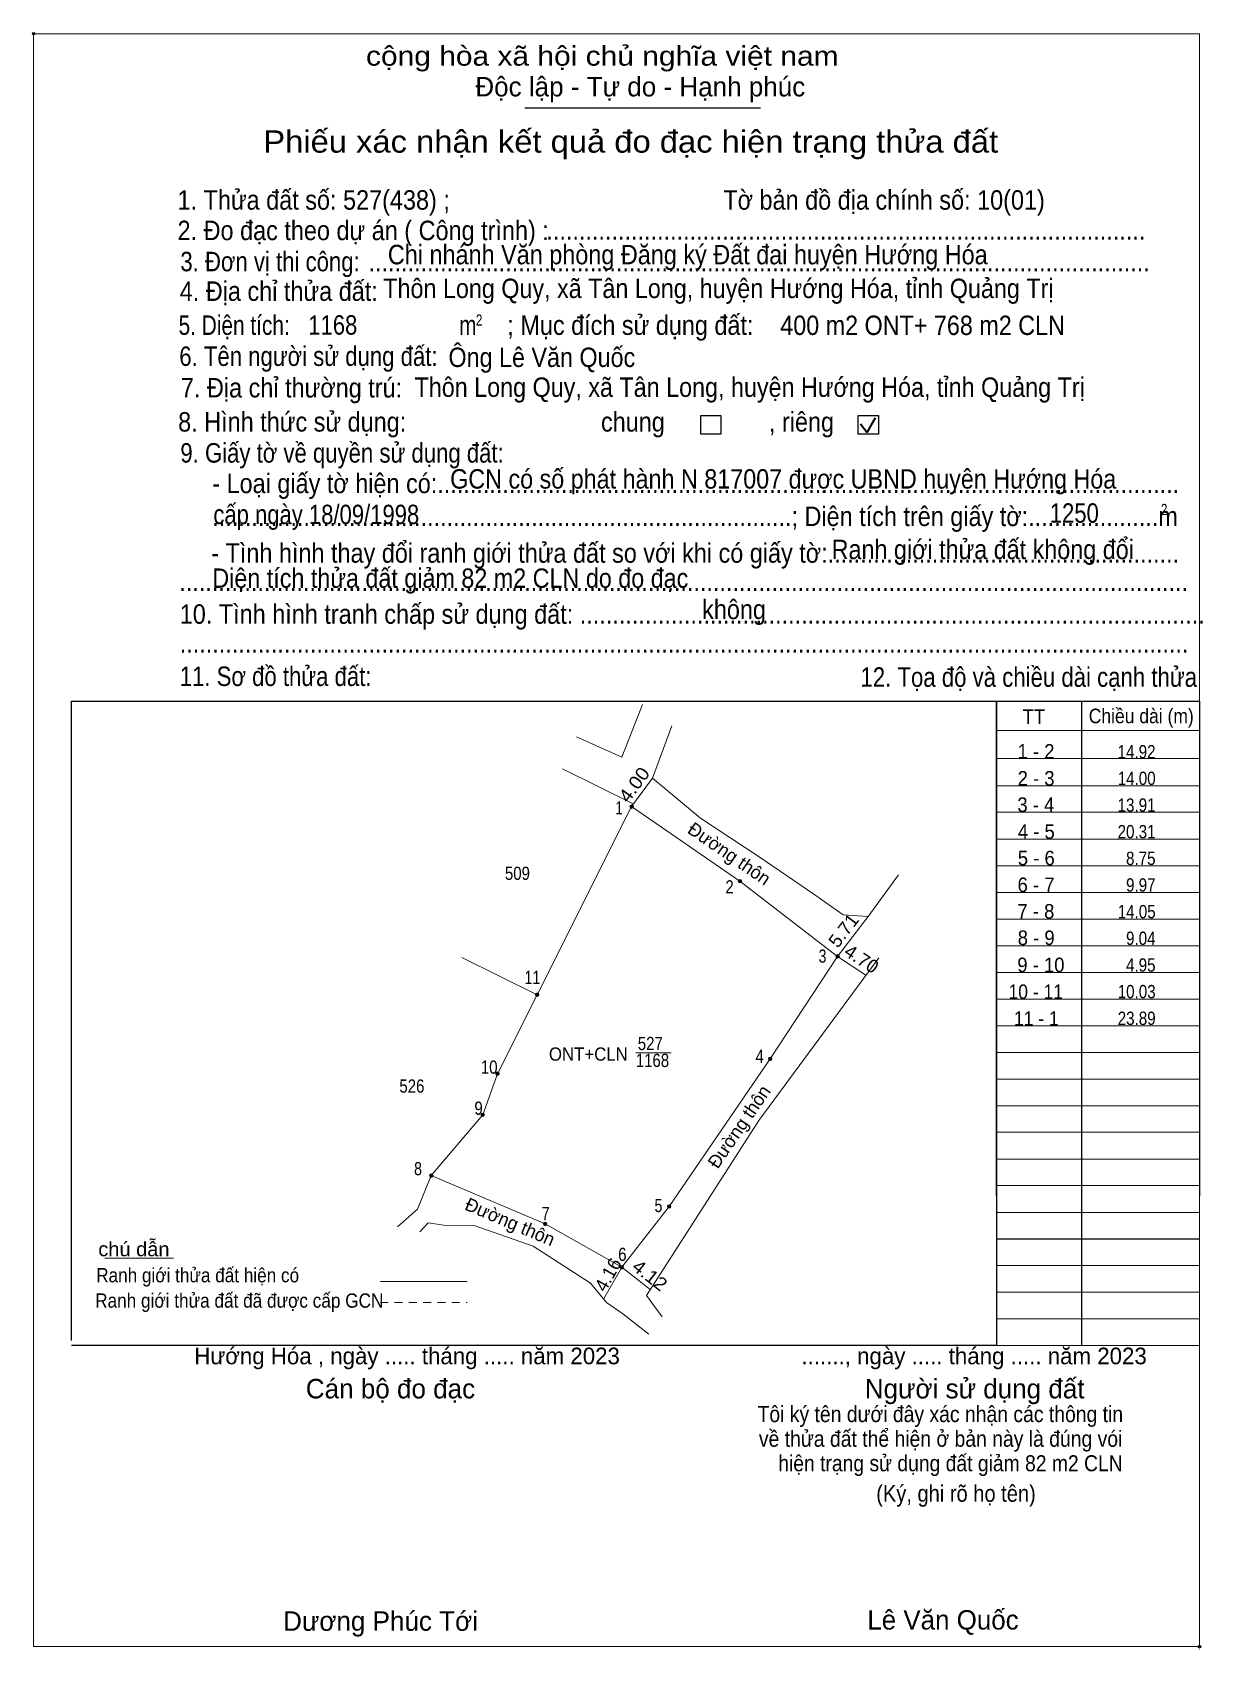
# Model space of a CAD drawing. Header units: metres. Extents: x 541928 to 542792, y 1835402 to 1835658.
# Drawn here: x 541927.9 to 542060.7, y 1835474.8 to 1835658.3 of the extents above; entities that cross this region are included whole.
import ezdxf
from ezdxf.enums import TextEntityAlignment as Align

# ---------------------------------------------------------------- set-up
doc = ezdxf.new("R2010")
doc.units = ezdxf.units.M
doc.header["$LTSCALE"] = 0.6
doc.header["$PDMODE"] = 32
doc.header["$PDSIZE"] = 0.3
doc.linetypes.add('SHORT_DASHED', pattern=[2.7, 1.5, -1.2])
for name, color, linetype, lineweight in [('1', 7, 'Continuous', 13), ('10', 7, 'Continuous', 13), ('17', 7, 'Continuous', 13), ('2', 7, 'Continuous', 25), ('23', 7, 'Continuous', 13), ('30', 7, 'Continuous', 13), ('36', 7, 'Continuous', 13), ('6', 7, 'Continuous', 13), ('63', 7, 'Continuous', 13)]:
    doc.layers.add(name, color=color, linetype=linetype, lineweight=lineweight)

msp = doc.modelspace()

# ---------------------------------------------------------------- texts
at = {"layer": '1'}
for s, width, p in [('509', 0.85, (541982.935, 1835562.16)), ('527', 0.85, (541998.02, 1835542.85)), ('ONT+CLN', 0.95, (541990.985, 1835541.65)), ('1168', 0.85, (541998.26, 1835540.93)), ('526', 0.85, (541970.96, 1835538.02))]:
    msp.add_text(s, height=1.5, dxfattribs=dict(at, width=width)).set_placement(p, align=Align.CENTER)
at = {"layer": '10'}
for s, height, width, p in [('1 - 2', 1.65, 0.95, (542041.795, 1835575.92)), ('2 - 3', 1.65, 0.95, (542041.805, 1835572.86)), ('3 - 4', 1.65, 0.95, (542041.78, 1835569.87)), ('4 - 5', 1.65, 0.95, (542041.825, 1835566.82)), ('5 - 6', 1.65, 0.95, (542041.825, 1835563.82)), ('6 - 7', 1.65, 0.95, (542041.8, 1835560.78)), ('7 - 8', 1.65, 0.95, (542041.78, 1835557.77)), ('8 - 9', 1.65, 0.95, (542041.815, 1835554.77)), ('9 - 10', 1.65, 0.95, (542042.35, 1835551.69)), ('10 - 11', 1.65, 0.9, (542041.765, 1835548.65)), ('11 - 1', 1.646, 0.9, (542041.835, 1835545.62))]:
    msp.add_text(s, height=height, dxfattribs=dict(at, width=width)).set_placement(p, align=Align.CENTER)
at = {"layer": '2'}
for s, height, width, p in [('cộng hòa xã hội chủ nghĩa việt nam', 2.209, 1.15, (541965.75, 1835654.55)), ('1. Thửa đất số: 527(438) ;                                          Tờ bản đồ địa chính số: 10(01)', 2.21, 0.9, (541944.36, 1835638.21)), ('2. Đo đạc theo dự án ( Công trình) : ', 2.21, 0.9, (541944.36, 1835634.75)), ('Chi nhánh Văn phòng Đăng ký Đất đai huyện Hướng Hóa', 2.208, 0.9, (541968.23, 1835632.01)), ('............................................................................................', 2.21, 0.9, (541986.22, 1835634.82)), ('3. Đơn vị thi công:', 2.21, 0.85, (541944.68, 1835631.22)), ('........................................................................................................................', 2.21, 0.9, (541966.03, 1835631.22)), ('Thôn Long Quy, xã Tân Long, huyện Hướng Hóa, tỉnh Quảng Trị', 2.2, 0.9, (541967.71, 1835628.18)), ('4. Địa chỉ thửa đất:', 2.21, 0.9, (541944.61, 1835627.86)), ('5. Diện tích:', 2.21, 0.8, (541944.48, 1835624)), ('1168', 2.2, 0.85, (541959.2, 1835624.03)), ('m', 2.209, 0.8, (541976.32, 1835624)), ('2', 1.262, 0.8, (541978.22, 1835625.06)), ('; Mục đích sử dụng đất:', 2.209, 0.9, (541981.79, 1835624)), ('400 m2 ONT+ 768 m2 CLN', 2.2, 0.9, (542012.77, 1835623.99)), ('Ông Lê Văn Quốc', 2.2, 0.9, (541975.11, 1835620.36)), ('6. Tên người sử dụng đất:', 2.21, 0.85, (541944.56, 1835620.48)), ('Thôn Long Quy, xã Tân Long, huyện Hướng Hóa, tỉnh Quảng Trị', 2.2, 0.9, (541971.26, 1835616.97)), ('7. Địa chỉ thường trú:', 2.21, 0.9, (541944.74, 1835616.9)), ('8. Hình thức sử dụng:', 2.21, 0.9, (541944.43, 1835613.03)), ('chung                , riêng', 2.209, 0.9, (541992.42, 1835613.03)), ('9. Giấy tờ về quyền sử dụng đất:', 2.21, 0.85, (541944.68, 1835609.51)), ('     - Loại giấy tờ hiện có:..................................................................................................................', 2.209, 0.9, (541944.61, 1835606.05)), ('GCN có số phát hành N 817007 được UBND huyện Hướng Hóa ', 2.2, 0.9, (541975.3, 1835606.56)), ('cấp ngày 18/09/1998', 2.2, 0.85, (541948.43, 1835602.53)), ('     .........................................................................................; Diện tích trên giấy tờ:....................m', 2.209, 0.9, (541944.61, 1835602.31)), ('1250', 2.2, 0.85, (542043.36, 1835602.69)), ('2', 1.262, 0.8, (542055.96, 1835603.56)), ('Ranh giới thửa đất không đổi', 2.202, 0.9, (542018.6, 1835598.56)), ('     - Tình hình thay đổi ranh giới thửa đất so với khi có giấy tờ:......................................................', 2.209, 0.9, (541944.49, 1835598.15)), ('Diện tích thửa đất giảm 82 m2 CLN do đo đạc', 2.2, 0.9, (541948.31, 1835595.3)), ('...........................................................................................................................................................', 2.209, 0.9, (541944.56, 1835594.94)), ('10. Tình hình tranh chấp sử dụng đất: ................................................................................................', 2.21, 0.9, (541944.61, 1835591.22)), ('không', 2.209, 0.9, (542003.9, 1835591.75)), ('...........................................................................................................................................................', 2.209, 0.9, (541944.61, 1835587.94)), ('11. Sơ đồ thửa đất:', 2.21, 0.85, (541944.61, 1835584.16)), ('12. Tọa độ và chiều dài cạnh thửa', 2.214, 0.85, (542021.87, 1835584.07)), ('(Ký, ghi rõ họ tên)', 1.893, 0.9, (542023.66, 1835491.6))]:
    msp.add_text(s, height=height, dxfattribs=dict(at, width=width)).set_placement(p)
for s, height, p in [('Độc lập - Tự do - Hạnh phúc', 2.209, (541978.16, 1835651.06)), ('Hướng Hóa , ngày ..... tháng ..... năm 2023', 1.89, (541946.26, 1835507.2)), ('......., ngày ..... tháng ..... năm 2023', 1.89, (542015.17, 1835507.2)), ('Cán bộ đo đạc', 2.209, (541958.92, 1835503.33)), ('Người sử dụng đất', 2.209, (542022.36, 1835503.33)), ('Dương Phúc Tới', 2.21, (541956.34, 1835476.96)), ('Lê Văn Quốc', 2.2, (542022.65, 1835477.1))]:
    msp.add_text(s, height=height, dxfattribs=at).set_placement(p)
for s, height, width, p in [('Phiếu xác nhận kết quả đo đạc hiện trạng thửa đất', 2.524, 1.1, (541995.795, 1835644.68)), ('Tôi ký tên dưới đây xác nhận các thông tin', 1.825, 0.9, (542030.935, 1835500.64)), ('về thửa đất thể hiện ở bản này là đúng vói', 1.825, 0.9, (542030.97, 1835497.84)), ('hiện trạng sử dụng đất giảm 82 m2 CLN', 1.82, 0.9, (542032.085, 1835495.06))]:
    msp.add_text(s, height=height, dxfattribs=dict(at, width=width)).set_placement(p, align=Align.CENTER)
msp.add_text('.', height=0.6311, dxfattribs=at).set_placement((542060.3362, 1835474.82), align=Align.CENTER)
at = {"layer": '30'}
for s, height, width, p in [('TT', 1.646, 0.95, (542040.27, 1835579.85)), ('Chiều dài (m)', 1.65, 0.9, (542047.78, 1835579.94))]:
    msp.add_text(s, height=height, dxfattribs=dict(at, width=width)).set_placement(p)
at = {"layer": '6'}
for s, height, width, p in [('chú dẫn', 1.617, 1.05, (541935.37, 1835519.46)), ('Ranh giới thửa đất hiện có ', 1.617, 0.9, (541935.13, 1835516.5)), ('Ranh giới thửa đất đã được cấp GCN', 1.621, 0.9, (541935.01, 1835513.62))]:
    msp.add_text(s, height=height, dxfattribs=dict(at, width=width)).set_placement(p)
at = {"layer": '63'}
for s, height, width, p in [('14.92', 1.512, 0.85, (542055.36, 1835575.95)), ('14.00', 1.512, 0.85, (542055.37, 1835572.93)), (' 1', 1.5, 0.75, (541994.89, 1835569.59)), ('13.91', 1.512, 0.85, (542055.36, 1835569.9)), ('20.31', 1.512, 0.85, (542055.36, 1835566.88)), ('8.75', 1.512, 0.85, (542055.36, 1835563.85)), (' 2', 1.5, 0.85, (542007.49, 1835560.62)), ('9.97', 1.512, 0.85, (542055.36, 1835560.83)), ('14.05', 1.512, 0.85, (542055.37, 1835557.8)), ('9.04', 1.512, 0.85, (542055.36, 1835554.78)), (' 3', 1.5, 0.8, (542018.01, 1835552.77)), ('4.95', 1.512, 0.85, (542055.36, 1835551.75)), (' 11', 1.5, 0.8, (541985.53, 1835550.35)), ('10.03', 1.512, 0.85, (542055.37, 1835548.73)), ('23.89', 1.512, 0.85, (542055.37, 1835545.7)), (' 4', 1.5, 0.85, (542010.9, 1835541.39)), (' 10', 1.5, 0.85, (541980.68, 1835540.17)), (' 9', 1.5, 0.85, (541979, 1835535.51)), (' 8', 1.5, 0.8, (541972.1, 1835528.65)), (' 5', 1.5, 0.8, (541999.39, 1835524.47)), (' 7', 1.5, 0.8, (541986.59, 1835523.55)), (' 6', 1.5, 0.85, (541995.32, 1835518.92))]:
    msp.add_text(s, height=height, dxfattribs=dict(at, width=width)).set_placement(p, align=Align.RIGHT)
for s, rotation, width, p in [('4.00', 53.616, 1.1, (541996.7901, 1835572.5252)), ('5.71', 52.688, 1.05, (542020.5488, 1835555.9704)), ('4.70', 326.682, 1.05, (542021.588, 1835552.5684)), ('4.12', 321.991, 1.1, (541997.5032, 1835516.7086))]:
    msp.add_text(s, height=1.5, rotation=rotation, dxfattribs=dict(at, width=width)).set_placement(p, align=Align.CENTER)
for s, rotation, p in [('Đường thôn', 325.458, (542006.5598, 1835564.5177)), ('Đường thôn', 55.614, (542008.7198, 1835533.7364)), ('Đường thôn', 336.994, (541981.8069, 1835522.6767)), ('4.16', 60.477, (541993.8694, 1835517.0054))]:
    msp.add_text(s, height=1.5, rotation=rotation, dxfattribs=at).set_placement(p, align=Align.CENTER)

# ---------------------------------------------------------------- hatches: boundary and pattern name
at = {"layer": '36'}
for points in [[(541996.1, 1835570.48, 1), (541995.7, 1835570.48, 1)], [(542008.39, 1835562.02, 1), (542007.99, 1835562.02, 1)], [(542019.48, 1835553.48, 1), (542019.08, 1835553.48, 1)], [(541985.38, 1835549.13, 1), (541984.98, 1835549.13, 1)], [(542011.83, 1835541.86, 1), (542011.43, 1835541.86, 1)], [(541980.88, 1835540.17, 1), (541980.48, 1835540.17, 1)], [(541979.2, 1835535.51, 1), (541978.8, 1835535.51, 1)], [(541973.36, 1835528.61, 1), (541972.96, 1835528.61, 1)], [(542000.36, 1835525.1, 1), (541999.96, 1835525.1, 1)], [(541986.29, 1835523.12, 1), (541985.89, 1835523.12, 1)], [(541994.97, 1835518.21, 1), (541994.57, 1835518.21, 1)]]:
    msp.add_hatch(color=256, dxfattribs=at).paths.add_polyline_path(points)

# ---------------------------------------------------------------- linework, layer by layer
at = {"layer": '1'}
msp.add_lwpolyline([(541995.9, 1835570.48), (542008.19, 1835562.02), (542019.28, 1835553.48), (542011.63, 1835541.86), (542000.16, 1835525.1), (541994.77, 1835518.21), (541986.09, 1835523.12), (541973.16, 1835528.61), (541979, 1835535.51), (541980.68, 1835540.17), (541985.18, 1835549.13)], close=True, dxfattribs=at)
for points in [[(541985.18, 1835549.13), (541995.9, 1835570.48), (541996.06, 1835570.8)], [(542019.28, 1835553.48), (542011.63, 1835541.86), (542000.16, 1835525.1), (541994.77, 1835518.21)], [(541973.16, 1835528.61), (541979, 1835535.51), (541980.68, 1835540.17), (541985.18, 1835549.13)]]:
    msp.add_lwpolyline(points, dxfattribs=at)
at = {"layer": '10'}
for p, q in [((541979, 1835535.51), (541980.68, 1835540.17)), ((541973.16, 1835528.61), (541979, 1835535.51))]:
    msp.add_line(p, q, dxfattribs=at)
at = {"layer": '17'}
msp.add_line((541936.1, 1835519.25), (541943.9, 1835519.25), dxfattribs=at)
at = {"layer": '2'}
for p, q in [((541983.77, 1835649.78), (542010.52, 1835649.78)), ((541932.34, 1835582.43), (542037.31, 1835582.43)), ((541932.34, 1835509.91), (541932.34, 1835582.43)), ((542037.31, 1835582.43), (542037.31, 1835509.32)), ((542037.31, 1835509.32), (541932.34, 1835509.32))]:
    msp.add_line(p, q, dxfattribs=at)
at = {"layer": '2', "lineweight": 35}
for p, q in [((542021.89, 1835613.92), (542022.64, 1835612.94)), ((542022.64, 1835612.94), (542023.56, 1835614.58))]:
    msp.add_line(p, q, dxfattribs=at)
at = {"layer": '2', "lineweight": 13}
msp.add_lwpolyline([(541928.03, 1835658.18), (542060.36, 1835658.18), (542060.36, 1835475.16), (541928.03, 1835475.16)], close=True, dxfattribs=at)
at = {"layer": '2'}
for points in [[(542003.75, 1835614.86), (542006.02, 1835614.86), (542006.02, 1835612.74), (542003.75, 1835612.74)], [(542021.62, 1835614.86), (542023.9, 1835614.86), (542023.9, 1835612.74), (542021.62, 1835612.74)]]:
    msp.add_lwpolyline(points, close=True, dxfattribs=at)
for p in [(541928.03, 1835658.18), (542060.35, 1835475.16)]:
    msp.add_point(p, dxfattribs=at)
at = {"layer": '23'}
for p, q in [((542010.33, 1835534.87), (542023.94, 1835553.33)), ((542010.33, 1835534.87), (541997.6, 1835515.01)), ((541997.6, 1835515.01), (541999.36, 1835512.57))]:
    msp.add_line(p, q, dxfattribs=at)
for points in [[(541989.65, 1835578.39), (541994.79, 1835576.07), (541997.12, 1835582.06)], [(542000.45, 1835579.64), (541998.28, 1835573.71), (542003.71, 1835569.15), (542010.38, 1835564.77), (542016.69, 1835560.46), (542019.92, 1835558.19), (542022.74, 1835558.02), (542026.18, 1835562.75)], [(541969.32, 1835522.79), (541971.61, 1835524.8), (541973.16, 1835528.61)], [(541971.85, 1835522.24), (541972.81, 1835523.24), (541974.6, 1835522.99), (541978.02, 1835522.96), (541984.71, 1835520.62), (541991.23, 1835516.39), (541993.04, 1835514.21), (541994.9, 1835512.91), (541997.86, 1835510.62)]]:
    msp.add_lwpolyline(points, dxfattribs=at)
at = {"layer": '30', "lineweight": 25}
for p, q in [((542037.31, 1835526.31), (542037.31, 1835582.43)), ((542046.94, 1835582.43), (542046.94, 1835509.32))]:
    msp.add_line(p, q, dxfattribs=at)
at = {"layer": '30'}
for p, q in [((542037.31, 1835579.12), (542060.36, 1835579.12)), ((542037.31, 1835575.92), (542060.36, 1835575.92)), ((542037.25, 1835572.83), (542060.29, 1835572.83)), ((542037.31, 1835569.83), (542060.36, 1835569.83)), ((542037.31, 1835566.79), (542060.36, 1835566.79)), ((542037.31, 1835563.77), (542060.36, 1835563.77)), ((542037.31, 1835560.74), (542060.36, 1835560.74)), ((542037.31, 1835557.72), (542060.36, 1835557.72)), ((542037.31, 1835554.69), (542060.36, 1835554.69)), ((542037.31, 1835551.67), (542060.36, 1835551.67)), ((542037.31, 1835548.64), (542060.36, 1835548.64)), ((542037.31, 1835545.62), (542060.36, 1835545.62)), ((542037.31, 1835542.59), (542060.36, 1835542.59)), ((542037.31, 1835539.57), (542060.36, 1835539.57)), ((542037.31, 1835536.54), (542060.36, 1835536.54)), ((542037.31, 1835533.52), (542060.36, 1835533.52)), ((542037.31, 1835530.49), (542060.36, 1835530.49)), ((542037.31, 1835527.47), (542060.36, 1835527.47)), ((542037.31, 1835524.44), (542060.36, 1835524.44)), ((542037.31, 1835521.42), (542060.36, 1835521.42)), ((542037.31, 1835521.41), (542060.36, 1835521.41)), ((542037.31, 1835518.39), (542060.36, 1835518.39)), ((542037.31, 1835515.37), (542060.36, 1835515.37)), ((542037.31, 1835512.34), (542060.36, 1835512.34)), ((542037.31, 1835509.32), (542060.36, 1835509.32))]:
    msp.add_line(p, q, dxfattribs=at)
at = {"layer": '30', "lineweight": 25}
msp.add_lwpolyline([(542037.31, 1835582.43), (542060.36, 1835582.43), (542060.36, 1835526.31)], dxfattribs=at)
at = {"layer": '36'}
for p, q in [((541988.07, 1835574.78), (541996.06, 1835570.8)), ((541996.06, 1835570.8), (541995.99, 1835570.66)), ((541976.63, 1835553.36), (541985.18, 1835549.13))]:
    msp.add_line(p, q, dxfattribs=at)
for points in [[(541995.9, 1835570.48), (542008.19, 1835562.02), (542019.28, 1835553.48)], [(541994.77, 1835518.21), (541986.09, 1835523.12), (541973.16, 1835528.61)]]:
    msp.add_lwpolyline(points, dxfattribs=at)
for centre in [(541995.9, 1835570.48), (542008.19, 1835562.02), (542019.28, 1835553.48), (541985.18, 1835549.13), (542011.63, 1835541.86), (541980.68, 1835540.17), (541979, 1835535.51), (541973.16, 1835528.61), (542000.16, 1835525.1), (541986.09, 1835523.12), (541994.77, 1835518.21)]:
    msp.add_circle(centre, 0.2, dxfattribs=at)
at = {"layer": '6'}
msp.add_line((541967.38, 1835516.61), (541977.24, 1835516.61), dxfattribs=at)
at = {"layer": '6', "linetype": 'SHORT_DASHED'}
msp.add_line((541967.38, 1835514.2), (541977.24, 1835514.2), dxfattribs=at)
at = {"layer": '63'}
for p, q in [((541998.28, 1835573.71), (541995.9, 1835570.48)), ((542019.28, 1835553.48), (542022.74, 1835558.02)), ((542022.49, 1835551.37), (542019.28, 1835553.48)), ((541996.38, 1835542.53), (542000.37, 1835542.53)), ((541992.72, 1835514.59), (541994.77, 1835518.21)), ((541998.02, 1835515.67), (541994.77, 1835518.21))]:
    msp.add_line(p, q, dxfattribs=at)

msp.set_redraw_order([(e.dxf.handle, doc.entitydb.next_handle()) for e in msp.query("TEXT MTEXT ATTDEF DIMENSION ARC_DIMENSION")])  # texts and dimensions are drawn at this point

doc.saveas('drawing.dxf')
